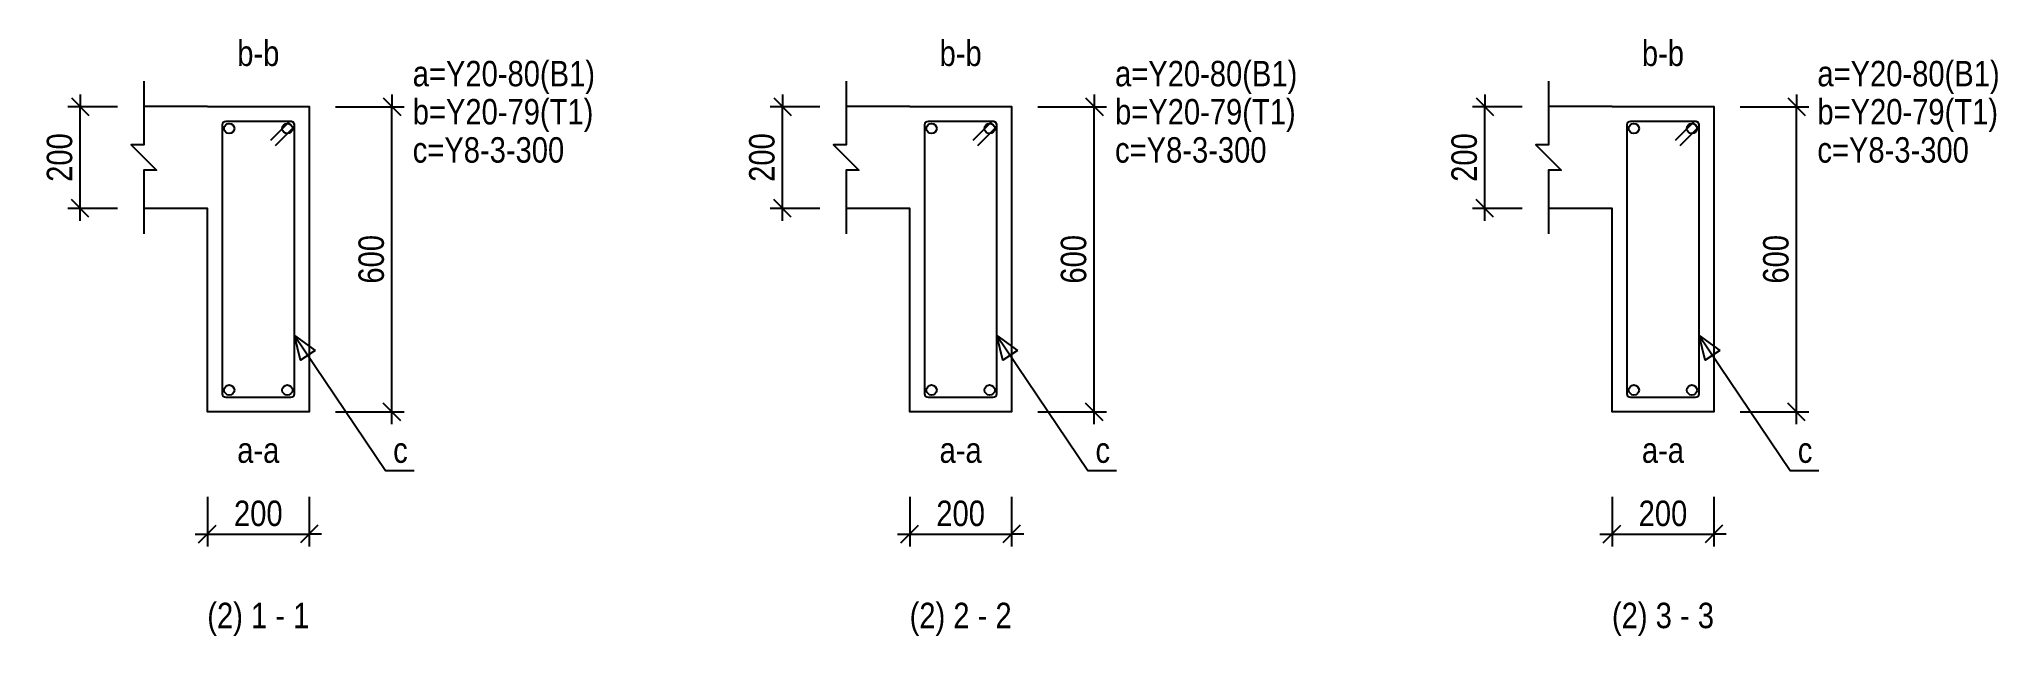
# Model space of a CAD drawing. Extents: x 0 to 206258, y -403073 to 0.
# Drawn here: x 46742 to 54439, y -313854 to -311509 of the extents above; entities that cross this region are included whole.
import ezdxf
from ezdxf.enums import TextEntityAlignment as Align

# ---------------------------------------------------------------- set-up
doc = ezdxf.new("R2010")
doc.units = 0
doc.header["$LTSCALE"] = 1000
doc.layers.add('Beam Line(D)', color=112, linetype='Continuous', true_color=0x00bd5e)
doc.layers.add('Link Label', color=94, linetype='Continuous', true_color=0x008100)
for name, color, linetype in [('Break Line', 5, 'Continuous'), ('Dimension Line', 5, 'Continuous'), ('Leader Line', 5, 'Continuous'), ('Link Line', 3, 'Continuous'), ('Rebar Label', 6, 'Continuous'), ('Rebar Line', 7, 'Continuous'), ('Section Label', 1, 'Continuous'), ('Top Rebar Label', 6, 'Continuous')]:
    doc.layers.add(name, color=color, linetype=linetype)
doc.styles.add('Dimension Text', font='ARIALN.TTF', dxfattribs={"height": 100})
doc.styles.add('Link Label', font='ARIALN.TTF', dxfattribs={"height": 100})
doc.styles.add('Rebar Label', font='ARIALN.TTF', dxfattribs={"height": 100})
doc.styles.add('Section Label', font='ARIALN.TTF', dxfattribs={"height": 100})
doc.styles.add('Top Rebar Label', font='ARIALN.TTF', dxfattribs={"height": 100})
doc.dimstyles.new('BEAM', dxfattribs={"dimtxt": 100, "dimasz": 30, "dimexe": 48.3, "dimexo": 103.5, "dimgap": 30, "dimtad": 1, "dimtoh": 1, "dimdec": 1, "dimlfac": 0.5, "dimdsep": 46, "dimtxsty": 'Dimension Text', "dimblk": 'PCDIM_TICK', "dimcen": 0.09, "dimclrd": 5, "dimclre": 5, "dimclrt": 5, "dimadec": 1, "dimazin": 0, "dimtp": 1, "dimtm": 1, "dimtfac": 1, "dimtdec": 4, "dimtofl": 0, "dimtmove": 0, "dimatfit": 3, "dimfxl": 1, "dimtolj": 1, "dimtzin": 0, "dimarcsym": 0})

msp = doc.modelspace()

# ---------------------------------------------------------------- texts
at = {"layer": 'Link Label', "transparency": 33554687, "style": 'Link Label'}
for s, p in [(' c=Y8-3-300', (48177.964, -311994.284)), (' c=Y8-3-300', (50938.203, -311994.284)), (' c=Y8-3-300', (53698.442, -311994.284)), ('c', (48132.964, -313174.284)), ('c', (50893.203, -313174.284)), ('c', (53653.442, -313174.284))]:
    msp.add_text(s, height=100, dxfattribs=at).set_placement(p)
at = {"layer": 'Rebar Label', "transparency": 33554687, "style": 'Rebar Label'}
for s, p in [('b-b', (47602.964, -311644.284)), ('b-b', (50363.203, -311644.284)), ('b-b', (53123.442, -311644.284)), ('a-a', (47602.964, -313204.284)), ('a-a', (50363.203, -313204.284)), ('a-a', (53123.442, -313204.284))]:
    msp.add_text(s, height=100, dxfattribs=at).set_placement(p, align=Align.BOTTOM_CENTER)
for p in [(48177.964, -311694.284), (50938.203, -311694.284), (53698.442, -311694.284)]:
    msp.add_text(' a=Y20-80(B1)', height=100, dxfattribs=at).set_placement(p)
at = {"layer": 'Section Label', "transparency": 33554687, "style": 'Section Label'}
for s, p in [('(2) 1 - 1', (47602.964, -313854.284)), ('(2) 2 - 2', (50363.203, -313854.284)), ('(2) 3 - 3', (53123.442, -313854.284))]:
    msp.add_text(s, height=100, dxfattribs=at).set_placement(p, align=Align.BOTTOM_CENTER)
at = {"layer": 'Top Rebar Label', "transparency": 33554687, "style": 'Top Rebar Label'}
for p in [(48177.964, -311844.284), (50938.203, -311844.284), (53698.442, -311844.284)]:
    msp.add_text(' b=Y20-79(T1)', height=100, dxfattribs=at).set_placement(p)

# ---------------------------------------------------------------- blocks, each defined once
blk = doc.blocks.new('PCDIM_TICK')
at = {"layer": 'Dimension Line', "color": 0, "transparency": 33554687}
for p, q in [((1.15, 1.15), (-1.15, -1.15)), ((1.61, 0), (0, 0))]:
    blk.add_line(p, q, dxfattribs=at)
blk = doc.blocks.new('*U3847')
at = {"layer": 'Dimension Line', "color": 5, "true_color": 0x0000ff, "transparency": 16777216}
for p, q in [((47906.5, -311774.3), (48176.3, -311774.3)), ((48128, -312974.3), (48128, -311774.3)), ((47906.5, -312974.3), (48176.3, -312974.3))]:
    blk.add_line(p, q, dxfattribs=at)
at = {"layer": 'Dimension Line', "color": 5, "true_color": 0x0000ff, "transparency": 16777216, "xscale": 30, "yscale": 30}
for p, rotation in [((48128, -311774.3), 89.99999999999447), ((48128, -312974.3), 269.9999999999834)]:
    blk.add_blockref('PCDIM_TICK', p, dxfattribs=dict(at, rotation=rotation))
at = {"layer": 'Dimension Line', "color": 5, "true_color": 0x0000ff, "transparency": 16777216, "insert": (48098, -312374.3), "char_height": 100, "width": 181.97, "attachment_point": 8, "rotation": 90, "style": 'Dimension Text'}
blk.add_mtext('600', dxfattribs=at)
blk = doc.blocks.new('*U3848')
at = {"layer": 'Dimension Line', "color": 5, "true_color": 0x0000ff, "transparency": 16777216}
for p, q in [((47049.5, -311774.3), (46854.7, -311774.3)), ((46903, -312174.3), (46903, -311774.3)), ((47049.5, -312174.3), (46854.7, -312174.3))]:
    blk.add_line(p, q, dxfattribs=at)
at = {"layer": 'Dimension Line', "color": 5, "true_color": 0x0000ff, "transparency": 16777216, "xscale": 30, "yscale": 30}
for p, rotation in [((46903, -311774.3), 89.99999999999447), ((46903, -312174.3), 269.9999999999834)]:
    blk.add_blockref('PCDIM_TICK', p, dxfattribs=dict(at, rotation=rotation))
at = {"layer": 'Dimension Line', "color": 5, "true_color": 0x0000ff, "transparency": 16777216, "insert": (46873, -311974.3), "char_height": 100, "width": 182.775, "attachment_point": 8, "rotation": 90, "style": 'Dimension Text'}
blk.add_mtext('200', dxfattribs=at)
blk = doc.blocks.new('*U3849')
at = {"layer": 'Dimension Line', "color": 5, "true_color": 0x0000ff, "transparency": 16777216}
for p, q in [((47403, -313307.8), (47403, -313502.6)), ((47803, -313307.8), (47803, -313502.6)), ((47403, -313454.3), (47803, -313454.3))]:
    blk.add_line(p, q, dxfattribs=at)
at = {"layer": 'Dimension Line', "color": 5, "true_color": 0x0000ff, "transparency": 16777216, "xscale": 30, "yscale": 30, "rotation": 180.0000000000004}
blk.add_blockref('PCDIM_TICK', (47403, -313454.3), dxfattribs=at)
at = {"layer": 'Dimension Line', "color": 5, "true_color": 0x0000ff, "transparency": 16777216, "xscale": 30, "yscale": 30}
blk.add_blockref('PCDIM_TICK', (47803, -313454.3), dxfattribs=at)
at = {"layer": 'Dimension Line', "color": 5, "true_color": 0x0000ff, "transparency": 16777216, "insert": (47603, -313424.3), "char_height": 100, "width": 182.775, "attachment_point": 8, "style": 'Dimension Text'}
blk.add_mtext('200', dxfattribs=at)
blk = doc.blocks.new('*U3850')
at = {"layer": 'Dimension Line', "color": 5, "true_color": 0x0000ff, "transparency": 16777216}
for p, q in [((50666.7, -311774.3), (50936.5, -311774.3)), ((50888.2, -312974.3), (50888.2, -311774.3)), ((50666.7, -312974.3), (50936.5, -312974.3))]:
    blk.add_line(p, q, dxfattribs=at)
at = {"layer": 'Dimension Line', "color": 5, "true_color": 0x0000ff, "transparency": 16777216, "xscale": 30, "yscale": 30}
for p, rotation in [((50888.2, -311774.3), 89.99999999999447), ((50888.2, -312974.3), 269.9999999999834)]:
    blk.add_blockref('PCDIM_TICK', p, dxfattribs=dict(at, rotation=rotation))
at = {"layer": 'Dimension Line', "color": 5, "true_color": 0x0000ff, "transparency": 16777216, "insert": (50858.2, -312374.3), "char_height": 100, "width": 181.97, "attachment_point": 8, "rotation": 90, "style": 'Dimension Text'}
blk.add_mtext('600', dxfattribs=at)
blk = doc.blocks.new('*U3851')
at = {"layer": 'Dimension Line', "color": 5, "true_color": 0x0000ff, "transparency": 16777216}
for p, q in [((49809.7, -311774.3), (49614.9, -311774.3)), ((49663.2, -312174.3), (49663.2, -311774.3)), ((49809.7, -312174.3), (49614.9, -312174.3))]:
    blk.add_line(p, q, dxfattribs=at)
at = {"layer": 'Dimension Line', "color": 5, "true_color": 0x0000ff, "transparency": 16777216, "xscale": 30, "yscale": 30}
for p, rotation in [((49663.2, -311774.3), 89.99999999999447), ((49663.2, -312174.3), 269.9999999999834)]:
    blk.add_blockref('PCDIM_TICK', p, dxfattribs=dict(at, rotation=rotation))
at = {"layer": 'Dimension Line', "color": 5, "true_color": 0x0000ff, "transparency": 16777216, "insert": (49633.2, -311974.3), "char_height": 100, "width": 182.775, "attachment_point": 8, "rotation": 90, "style": 'Dimension Text'}
blk.add_mtext('200', dxfattribs=at)
blk = doc.blocks.new('*U3852')
at = {"layer": 'Dimension Line', "color": 5, "true_color": 0x0000ff, "transparency": 16777216}
for p, q in [((50163.2, -313307.8), (50163.2, -313502.6)), ((50563.2, -313307.8), (50563.2, -313502.6)), ((50163.2, -313454.3), (50563.2, -313454.3))]:
    blk.add_line(p, q, dxfattribs=at)
at = {"layer": 'Dimension Line', "color": 5, "true_color": 0x0000ff, "transparency": 16777216, "xscale": 30, "yscale": 30, "rotation": 180.0000000000004}
blk.add_blockref('PCDIM_TICK', (50163.2, -313454.3), dxfattribs=at)
at = {"layer": 'Dimension Line', "color": 5, "true_color": 0x0000ff, "transparency": 16777216, "xscale": 30, "yscale": 30}
blk.add_blockref('PCDIM_TICK', (50563.2, -313454.3), dxfattribs=at)
at = {"layer": 'Dimension Line', "color": 5, "true_color": 0x0000ff, "transparency": 16777216, "insert": (50363.2, -313424.3), "char_height": 100, "width": 182.775, "attachment_point": 8, "style": 'Dimension Text'}
blk.add_mtext('200', dxfattribs=at)
blk = doc.blocks.new('*U3853')
at = {"layer": 'Dimension Line', "color": 5, "true_color": 0x0000ff, "transparency": 16777216}
for p, q in [((53426.9, -311774.3), (53696.7, -311774.3)), ((53648.4, -312974.3), (53648.4, -311774.3)), ((53426.9, -312974.3), (53696.7, -312974.3))]:
    blk.add_line(p, q, dxfattribs=at)
at = {"layer": 'Dimension Line', "color": 5, "true_color": 0x0000ff, "transparency": 16777216, "xscale": 30, "yscale": 30}
for p, rotation in [((53648.4, -311774.3), 89.99999999999447), ((53648.4, -312974.3), 269.9999999999834)]:
    blk.add_blockref('PCDIM_TICK', p, dxfattribs=dict(at, rotation=rotation))
at = {"layer": 'Dimension Line', "color": 5, "true_color": 0x0000ff, "transparency": 16777216, "insert": (53618.4, -312374.3), "char_height": 100, "width": 181.97, "attachment_point": 8, "rotation": 90, "style": 'Dimension Text'}
blk.add_mtext('600', dxfattribs=at)
blk = doc.blocks.new('*U3854')
at = {"layer": 'Dimension Line', "color": 5, "true_color": 0x0000ff, "transparency": 16777216}
for p, q in [((52569.9, -311774.3), (52375.1, -311774.3)), ((52423.4, -312174.3), (52423.4, -311774.3)), ((52569.9, -312174.3), (52375.1, -312174.3))]:
    blk.add_line(p, q, dxfattribs=at)
at = {"layer": 'Dimension Line', "color": 5, "true_color": 0x0000ff, "transparency": 16777216, "xscale": 30, "yscale": 30}
for p, rotation in [((52423.4, -311774.3), 89.99999999999447), ((52423.4, -312174.3), 269.9999999999834)]:
    blk.add_blockref('PCDIM_TICK', p, dxfattribs=dict(at, rotation=rotation))
at = {"layer": 'Dimension Line', "color": 5, "true_color": 0x0000ff, "transparency": 16777216, "insert": (52393.4, -311974.3), "char_height": 100, "width": 182.775, "attachment_point": 8, "rotation": 90, "style": 'Dimension Text'}
blk.add_mtext('200', dxfattribs=at)
blk = doc.blocks.new('*U3855')
at = {"layer": 'Dimension Line', "color": 5, "true_color": 0x0000ff, "transparency": 16777216}
for p, q in [((52923.4, -313307.8), (52923.4, -313502.6)), ((53323.4, -313307.8), (53323.4, -313502.6)), ((52923.4, -313454.3), (53323.4, -313454.3))]:
    blk.add_line(p, q, dxfattribs=at)
at = {"layer": 'Dimension Line', "color": 5, "true_color": 0x0000ff, "transparency": 16777216, "xscale": 30, "yscale": 30, "rotation": 180.0000000000004}
blk.add_blockref('PCDIM_TICK', (52923.4, -313454.3), dxfattribs=at)
at = {"layer": 'Dimension Line', "color": 5, "true_color": 0x0000ff, "transparency": 16777216, "xscale": 30, "yscale": 30}
blk.add_blockref('PCDIM_TICK', (53323.4, -313454.3), dxfattribs=at)
at = {"layer": 'Dimension Line', "color": 5, "true_color": 0x0000ff, "transparency": 16777216, "insert": (53123.4, -313424.3), "char_height": 100, "width": 182.775, "attachment_point": 8, "style": 'Dimension Text'}
blk.add_mtext('200', dxfattribs=at)

# ---------------------------------------------------------------- dimensions: what is measured, and where the dimension line sits
at = {"layer": 'Dimension Line', "transparency": 33554687}
for base, p1, p2, text, picture, middle in [((46902.964, -311974.284), (47152.964, -312174.284), (47152.964, -311774.284), '200', '*U3848', (46902.964, -311974.284)), ((48127.964, -312374.284), (47802.964, -312974.284), (47802.964, -311774.284), '600', '*U3847', (48127.964, -312374.284)), ((49663.203, -311974.284), (49913.203, -312174.284), (49913.203, -311774.284), '200', '*U3851', (49663.203, -311974.284)), ((50888.203, -312374.284), (50563.203, -312974.284), (50563.203, -311774.284), '600', '*U3850', (50888.203, -312374.284)), ((52423.442, -311974.284), (52673.442, -312174.284), (52673.442, -311774.284), '200', '*U3854', (52423.442, -311974.284)), ((53648.442, -312374.284), (53323.442, -312974.284), (53323.442, -311774.284), '600', '*U3853', (53648.442, -312374.284))]:
    dim = msp.add_linear_dim(base=base, p1=p1, p2=p2, angle=90, text=text, dimstyle='BEAM', override={"dimscale": 1, "dimtxt": 100, "dimasz": 30, "dimexe": 48.3, "dimexo": 103.5, "dimgap": 30, "dimtad": 1, "dimtih": 0, "dimdec": 1, "dimlfac": 0.5, "dimzin": 8, "dimlunit": 2, "dimpost": '', "dimtxsty": 'Dimension Text', "dimblk": 'PCDIM_TICK', "dimse1": 0, "dimse2": 0, "dimsd2": 0, "dimclrd": 5, "dimclre": 5, "dimclrt": 5, "dimaunit": 0, "dimadec": 1, "dimazin": 0, "dimtol": 0, "dimtp": 1, "dimtm": 1, "dimtmove": 0}, dxfattribs=at)
    dim.commit()
    dim.dimension.update_dxf_attribs({"geometry": picture, "text_midpoint": middle})
for base, p1, p2, picture, middle in [((47602.964, -313454.284), (47402.964, -313204.284), (47802.964, -313204.284), '*U3849', (47602.964, -313454.284)), ((50363.203, -313454.284), (50163.203, -313204.284), (50563.203, -313204.284), '*U3852', (50363.203, -313454.284)), ((53123.442, -313454.284), (52923.442, -313204.284), (53323.442, -313204.284), '*U3855', (53123.442, -313454.284))]:
    dim = msp.add_linear_dim(base=base, p1=p1, p2=p2, text='200', dimstyle='BEAM', override={"dimscale": 1, "dimtxt": 100, "dimasz": 30, "dimexe": 48.3, "dimexo": 103.5, "dimgap": 30, "dimtad": 1, "dimtih": 0, "dimdec": 1, "dimlfac": 0.5, "dimzin": 8, "dimlunit": 2, "dimpost": '', "dimtxsty": 'Dimension Text', "dimblk": 'PCDIM_TICK', "dimse1": 0, "dimse2": 0, "dimsd2": 0, "dimclrd": 5, "dimclre": 5, "dimclrt": 5, "dimaunit": 0, "dimadec": 1, "dimazin": 0, "dimtol": 0, "dimtp": 1, "dimtm": 1, "dimtmove": 0}, dxfattribs=at)
    dim.commit()
    dim.dimension.update_dxf_attribs({"geometry": picture, "text_midpoint": middle})

# ---------------------------------------------------------------- linework, layer by layer
at = {"layer": 'Beam Line(D)', "transparency": 33554687}
for points in [[(47402.964, -311774.284), (47802.964, -311774.284), (47802.964, -312974.284), (47402.964, -312974.284), (47402.964, -312174.284), (47152.964, -312174.284)], [(47402.964, -311774.284), (47152.964, -311774.284)], [(47402.964, -311774.284), (47402.964, -311774.284)], [(50163.203, -311774.284), (50563.203, -311774.284), (50563.203, -312974.284), (50163.203, -312974.284), (50163.203, -312174.284), (49913.203, -312174.284)], [(50163.203, -311774.284), (49913.203, -311774.284)], [(50163.203, -311774.284), (50163.203, -311774.284)], [(52923.442, -311774.284), (53323.442, -311774.284), (53323.442, -312974.284), (52923.442, -312974.284), (52923.442, -312174.284), (52673.442, -312174.284)], [(52923.442, -311774.284), (52673.442, -311774.284)], [(52923.442, -311774.284), (52923.442, -311774.284)]]:
    msp.add_lwpolyline(points, dxfattribs=at)
at = {"layer": 'Break Line', "transparency": 33554687}
for points in [[(47152.964, -311674.284), (47152.964, -311924.284), (47102.964, -311924.284), (47202.964, -312024.284), (47152.964, -312024.284), (47152.964, -312274.284)], [(49913.203, -311674.284), (49913.203, -311924.284), (49863.203, -311924.284), (49963.203, -312024.284), (49913.203, -312024.284), (49913.203, -312274.284)], [(52673.442, -311674.284), (52673.442, -311924.284), (52623.442, -311924.284), (52723.442, -312024.284), (52673.442, -312024.284), (52673.442, -312274.284)]]:
    msp.add_lwpolyline(points, dxfattribs=at)
at = {"layer": 'Leader Line', "transparency": 33554687}
for points in [[(47825.905, -312733.009), (47769.221, -312771.297), (47744.965, -312674.284), (47825.905, -312733.009)], [(47744.965, -312674.284), (48102.964, -313204.284), (48216.094, -313204.284)], [(50586.143, -312733.008), (50529.459, -312771.297), (50505.203, -312674.283), (50586.143, -312733.008)], [(50505.203, -312674.283), (50863.203, -313204.284), (50976.332, -313204.284)], [(53346.383, -312733.009), (53289.698, -312771.298), (53265.442, -312674.284), (53346.383, -312733.009)], [(53265.442, -312674.284), (53623.442, -313204.284), (53736.571, -313204.284)]]:
    msp.add_lwpolyline(points, dxfattribs=at)
at = {"layer": 'Link Line', "transparency": 33554687}
for points in [[(47670.153, -311926.894), (47740.864, -311856.183, 0.66817864), (47730.964, -311832.284), (47474.964, -311832.284, 0.41421356), (47460.964, -311846.284), (47460.964, -312902.284, 0.41421356), (47474.964, -312916.284), (47730.964, -312916.284, 0.41421356), (47744.964, -312902.284), (47744.964, -311846.284, 0.66817864), (47721.065, -311836.384), (47650.354, -311907.095)], [(50430.392, -311926.894), (50501.103, -311856.183, 0.66817864), (50491.203, -311832.284), (50235.203, -311832.284, 0.41421356), (50221.203, -311846.284), (50221.203, -312902.284, 0.41421356), (50235.203, -312916.284), (50491.203, -312916.284, 0.41421356), (50505.203, -312902.284), (50505.203, -311846.284, 0.66817864), (50481.304, -311836.384), (50410.593, -311907.095)], [(53190.63, -311926.894), (53261.341, -311856.183, 0.66817864), (53251.442, -311832.284), (52995.442, -311832.284, 0.41421356), (52981.442, -311846.284), (52981.442, -312902.284, 0.41421356), (52995.442, -312916.284), (53251.442, -312916.284, 0.41421356), (53265.442, -312902.284), (53265.442, -311846.284, 0.66817864), (53241.542, -311836.384), (53170.832, -311907.095)]]:
    msp.add_lwpolyline(points, format="xyb", dxfattribs=at)
at = {"layer": 'Rebar Line', "transparency": 33554687}
for centre in [(47488.964, -311860.284), (47716.964, -311860.284), (50249.203, -311860.284), (50477.203, -311860.284), (53009.442, -311860.284), (53237.442, -311860.284), (47488.964, -312888.284), (47716.964, -312888.284), (50249.203, -312888.284), (50477.203, -312888.284), (53009.442, -312888.284), (53237.442, -312888.284)]:
    msp.add_circle(centre, 20, dxfattribs=at)

msp.set_redraw_order([(e.dxf.handle, doc.entitydb.next_handle()) for e in msp.query("TEXT MTEXT ATTDEF DIMENSION ARC_DIMENSION")])  # texts and dimensions are drawn at this point

doc.saveas('drawing.dxf')
